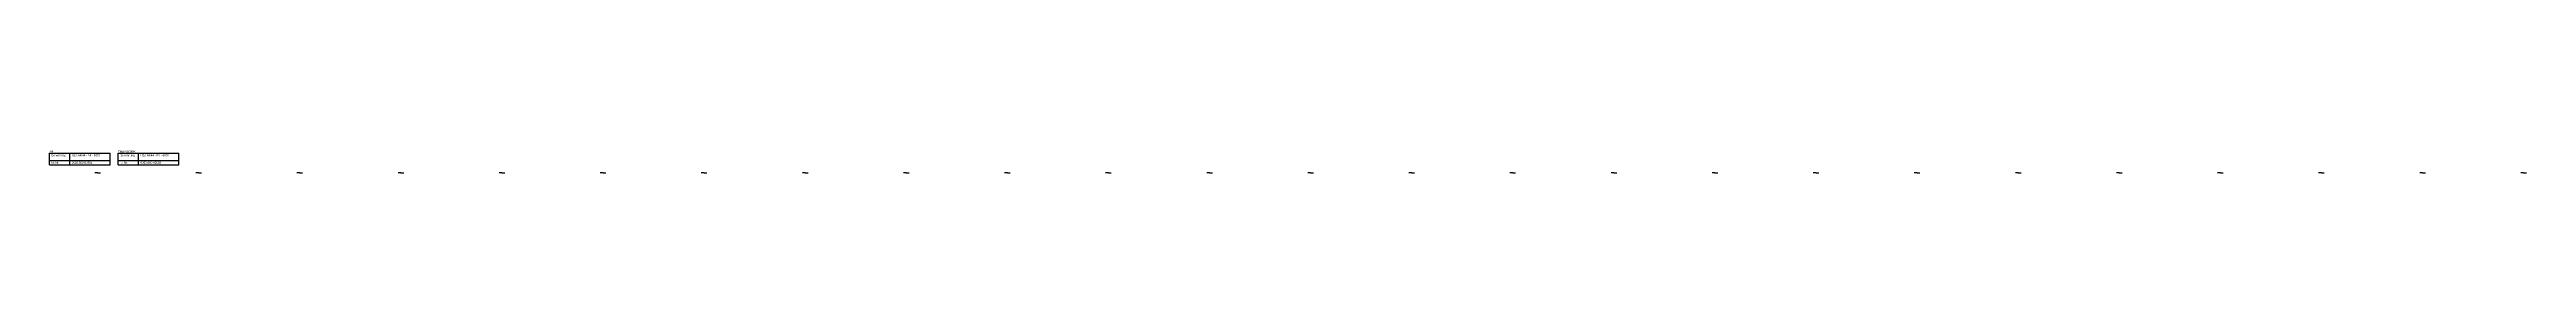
# Model space of a CAD drawing. Header units: millimetres. Extents: x -218 to 5936, y 987 to 3483.
# Drawn here: x -218 to 5908, y 1171 to 1227 of the extents above; entities that cross this region are included whole.
import ezdxf

# ---------------------------------------------------------------- set-up
doc = ezdxf.new("R2010")
doc.units = ezdxf.units.MM
doc.header["$LTSCALE"] = 10
doc.layers.add('HALFEN', color=2, linetype='CONTINUOUS')
doc.styles.add('ARIAL50', font='arial.ttf', dxfattribs={"height": 5})

msp = doc.modelspace()

# ---------------------------------------------------------------- linework, layer by layer
at = {"layer": 'HALFEN'}
for p, q in [((-217.8, 1219.3), (-67.8, 1219.3)), ((-217.8, 1191.3), (-217.8, 1219.3)), ((-217.8, 1201.3), (-67.8, 1201.3)), ((-217.8, 1191.3), (-67.8, 1191.3)), ((-167.8, 1191.3), (-167.8, 1219.3)), ((-98.8, 1171.3), (-105.8, 1171.3)), ((-98.8, 1171.3), (-91.8, 1171.3)), ((-67.8, 1191.3), (-67.8, 1219.3)), ((-47.8, 1219.3), (102.2, 1219.3)), ((-47.8, 1191.3), (-47.8, 1219.3)), ((-47.8, 1201.3), (102.2, 1201.3)), ((-47.8, 1191.3), (102.2, 1191.3)), ((2.2, 1191.3), (2.2, 1219.3)), ((102.2, 1191.3), (102.2, 1219.3)), ((151.2, 1171.3), (144.2, 1171.3)), ((151.2, 1171.3), (158.2, 1171.3)), ((401.2, 1171.3), (394.2, 1171.3)), ((401.2, 1171.3), (408.2, 1171.3)), ((651.2, 1171.3), (644.2, 1171.3)), ((651.2, 1171.3), (658.2, 1171.3)), ((901.2, 1171.3), (894.2, 1171.3)), ((901.2, 1171.3), (908.2, 1171.3)), ((1151.2, 1171.3), (1144.2, 1171.3)), ((1151.2, 1171.3), (1158.2, 1171.3)), ((1401.2, 1171.3), (1394.2, 1171.3)), ((1401.2, 1171.3), (1408.2, 1171.3)), ((1651.2, 1171.3), (1644.2, 1171.3)), ((1651.2, 1171.3), (1658.2, 1171.3)), ((1901.2, 1171.3), (1894.2, 1171.3)), ((1901.2, 1171.3), (1908.2, 1171.3)), ((2151.2, 1171.3), (2144.2, 1171.3)), ((2151.2, 1171.3), (2158.2, 1171.3)), ((2401.2, 1171.3), (2394.2, 1171.3)), ((2401.2, 1171.3), (2408.2, 1171.3)), ((2651.2, 1171.3), (2644.2, 1171.3)), ((2651.2, 1171.3), (2658.2, 1171.3)), ((2901.2, 1171.3), (2894.2, 1171.3)), ((2901.2, 1171.3), (2908.2, 1171.3)), ((3151.2, 1171.3), (3144.2, 1171.3)), ((3151.2, 1171.3), (3158.2, 1171.3)), ((3401.2, 1171.3), (3394.2, 1171.3)), ((3401.2, 1171.3), (3408.2, 1171.3)), ((3651.2, 1171.3), (3644.2, 1171.3)), ((3651.2, 1171.3), (3658.2, 1171.3)), ((3901.2, 1171.3), (3894.2, 1171.3)), ((3901.2, 1171.3), (3908.2, 1171.3)), ((4151.2, 1171.3), (4144.2, 1171.3)), ((4151.2, 1171.3), (4158.2, 1171.3)), ((4401.2, 1171.3), (4394.2, 1171.3)), ((4401.2, 1171.3), (4408.2, 1171.3)), ((4651.2, 1171.3), (4644.2, 1171.3)), ((4651.2, 1171.3), (4658.2, 1171.3)), ((4901.2, 1171.3), (4894.2, 1171.3)), ((4901.2, 1171.3), (4908.2, 1171.3)), ((5151.2, 1171.3), (5144.2, 1171.3)), ((5151.2, 1171.3), (5158.2, 1171.3)), ((5401.2, 1171.3), (5394.2, 1171.3)), ((5401.2, 1171.3), (5408.2, 1171.3)), ((5651.2, 1171.3), (5644.2, 1171.3)), ((5651.2, 1171.3), (5658.2, 1171.3)), ((5901.2, 1171.3), (5894.2, 1171.3)), ((5901.2, 1171.3), (5908.2, 1171.3))]:
    msp.add_line(p, q, dxfattribs=at)

# ---------------------------------------------------------------- texts
at = {"layer": 'HALFEN', "style": 'ARIAL50'}
for s, p in [('A4', (-217.8, 1221.8)), ('Feuerverzinkt', (-47.8, 1221.8)), ('Benennung', (-212.8, 1211.8)), ('Id. Nr.', (-212.8, 1193.8)), ('0002.062-00001', (-162.8, 1193.8)), ('HZA 64/44 - A4 - 6070', (-162.8, 1211.8)), ('Benennung', (-42.8, 1211.8)), ('Id. Nr.', (-42.8, 1193.8)), ('0002.060-00003', (7.2, 1193.8)), ('HZA 64/44 - FV - 6070', (7.2, 1211.8))]:
    msp.add_text(s, height=5, dxfattribs=at).set_placement(p)

doc.saveas('drawing.dxf')
